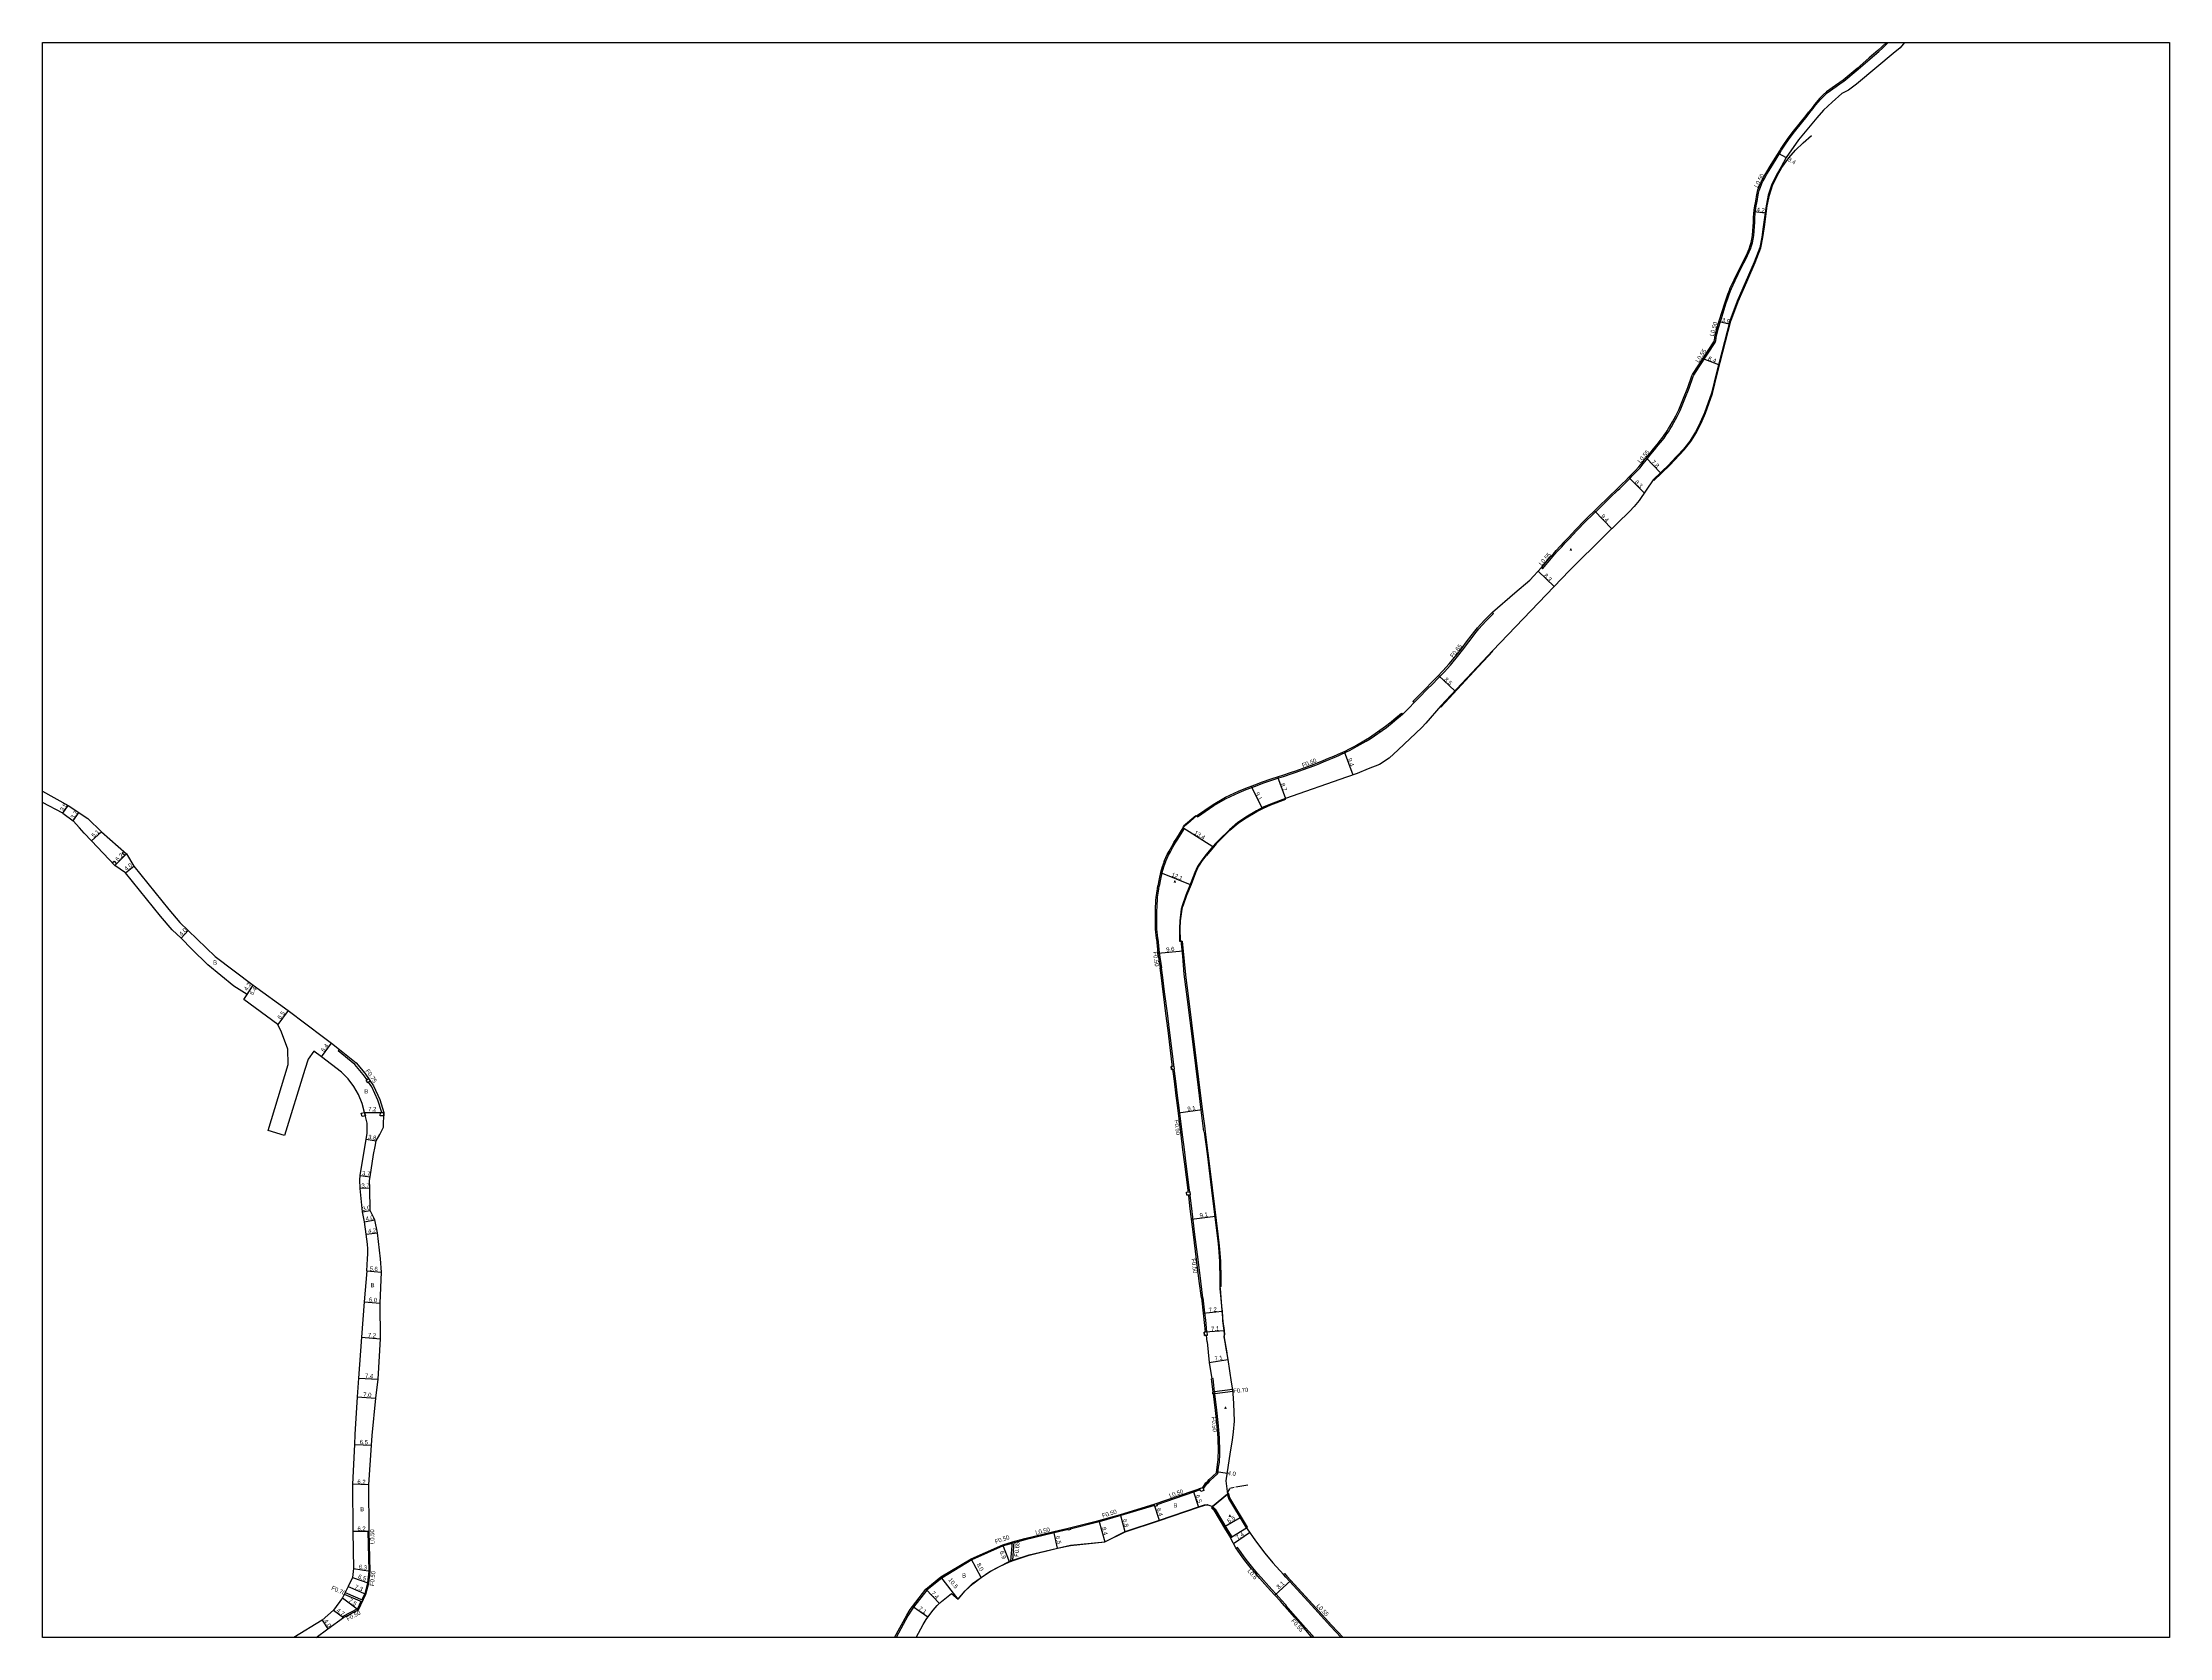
# Model space of a CAD drawing. Header units: metres. Extents: x -4000 to -2400, y -96000 to -93000.
# Drawn here: x -4000 to -3200, y -94200 to -93600 of the extents above; entities that cross this region are included whole.
import ezdxf

# ---------------------------------------------------------------- set-up
doc = ezdxf.new("R2010")
doc.units = ezdxf.units.M
doc.header["$LTSCALE"] = 2.5
for name, color, linetype in [('側溝・桝', 7, 'Continuous'), ('図郭', 7, 'Continuous'), ('幅員', 7, 'Continuous'), ('歩道・分離帯・安全施設', 7, 'Continuous'), ('舗装', 7, 'Continuous'), ('道路', 7, 'Continuous')]:
    doc.layers.add(name, color=color, linetype=linetype)
doc.styles.get("Standard").update_dxf_attribs({"font": ''})
doc.styles.add('YOKO_DECO', font='txt.shx', dxfattribs={"bigfont": 'extfont.shx'})
doc.styles.get('Standard').set_extended_font_data('@MS PGothic')

msp = doc.modelspace()

# ---------------------------------------------------------------- linework, layer by layer
at = {"layer": '側溝・桝'}
for points in [[(-3335.21, -93626.37), (-3334.01, -93624.87), (-3333.1, -93623.55), (-3331.26, -93621.38), (-3329.91, -93620.02), (-3328.69, -93618.93), (-3325.36, -93616.5), (-3324.03, -93615.59), (-3322.48, -93614.56), (-3317.15, -93610.08), (-3312.6, -93606.15), (-3309.35, -93603.35), (-3307.86, -93601.95), (-3305.87, -93600.12), (-3305.74, -93600)], [(-3436.24, -93797.55), (-3435.82, -93797.94), (-3432.48, -93794.01), (-3431.3, -93792.66), (-3430.28, -93791.49), (-3428.73, -93789.8), (-3427.28, -93788.24), (-3425.69, -93786.55), (-3423.01, -93783.72), (-3419.5, -93780.12), (-3414.77, -93775.51), (-3410.37, -93771.19), (-3407.48, -93768.4), (-3406.77, -93767.74), (-3406.26, -93767.23), (-3405.27, -93766.24), (-3404.24, -93765.24), (-3402.88, -93763.89), (-3402.08, -93763.04), (-3401.56, -93762.52), (-3400.59, -93761.54), (-3399.14, -93759.97), (-3397.92, -93758.51), (-3396.71, -93757.01), (-3395.03, -93754.91), (-3393.63, -93753.19), (-3392.27, -93751.51), (-3391.47, -93750.52), (-3390.11, -93748.79), (-3389.31, -93747.63), (-3388.89, -93747.08), (-3388.47, -93746.4), (-3387.9, -93745.52), (-3387.27, -93744.52), (-3386.37, -93742.95), (-3385.2, -93740.73), (-3384.08, -93738.37), (-3382.25, -93734.04), (-3380.65, -93729.97), (-3379.13, -93725.59), (-3378.91, -93725.12), (-3376.84, -93721.94), (-3370.91, -93712.87), (-3370.7, -93712.45), (-3370.68, -93712.07), (-3370.39, -93710.18), (-3369.62, -93707.27), (-3368.78, -93704.51), (-3367.9, -93701.69), (-3366.71, -93697.88), (-3366.17, -93696.27), (-3365.64, -93694.83), (-3365.06, -93693.38), (-3364.72, -93692.53), (-3363.32, -93689.5), (-3360.91, -93684.55), (-3359.27, -93681.29), (-3358.71, -93680.14), (-3358.03, -93678.71), (-3357.58, -93677.77), (-3357.18, -93676.53), (-3356.89, -93675.37), (-3356.57, -93674.02), (-3356.35, -93672.55), (-3355.98, -93667.56), (-3355.94, -93665.98), (-3355.8, -93664.38), (-3355.68, -93663.14), (-3355.44, -93661.47), (-3355.23, -93660.35), (-3355, -93659.01), (-3354.85, -93658.05), (-3354.61, -93656.71), (-3354.33, -93655.61), (-3353.85, -93654.35), (-3353.04, -93652.43), (-3352.25, -93650.99), (-3351.44, -93649.47), (-3349.37, -93646.11), (-3346.16, -93640.94), (-3345.87, -93640.53), (-3344.87, -93638.99), (-3343.05, -93636.21), (-3341.06, -93633.62), (-3338.38, -93630.35), (-3336.32, -93627.76), (-3335.21, -93626.37)], [(-3484.11, -93848.33), (-3482.21, -93846.42), (-3479.03, -93843.18), (-3477.34, -93841.47), (-3474.95, -93839.01), (-3472.84, -93836.85), (-3470.38, -93834.2), (-3467.26, -93830.32), (-3465.85, -93828.62), (-3463.52, -93825.4), (-3460.73, -93821.8), (-3459.81, -93820.58), (-3457.18, -93817.72), (-3454.19, -93814.81), (-3454.64, -93814.35)], [(-3565.91, -93890.87), (-3565.61, -93891.3), (-3559.47, -93887.05), (-3554.75, -93884.34), (-3549.96, -93882.14), (-3547.25, -93881.03), (-3543.79, -93879.73), (-3540.99, -93878.65), (-3537.65, -93877.52), (-3534.97, -93876.61), (-3533.28, -93876.08), (-3530.01, -93874.99), (-3528.79, -93874.57), (-3523.94, -93872.84), (-3521.49, -93871.92), (-3520.21, -93871.41), (-3518.13, -93870.58), (-3516.05, -93869.69), (-3514.14, -93868.93), (-3512.45, -93868.17), (-3511.63, -93867.81), (-3509.82, -93866.99), (-3508.19, -93866.19), (-3506.39, -93865.24), (-3505.48, -93864.75), (-3502.16, -93862.82), (-3500.67, -93861.88), (-3494.52, -93857.64), (-3492.35, -93855.91), (-3491.36, -93855.08), (-3488.53, -93852.68)], [(-3577.63, -93908.24), (-3577.51, -93907.92), (-3576.55, -93905.73), (-3575.79, -93904.45), (-3574.83, -93902.69), (-3574.01, -93901.23), (-3572.96, -93899.65), (-3570.48, -93895.7), (-3570.92, -93895.42)], [(-3577.63, -93908.23), (-3578.38, -93910.25), (-3579.03, -93912.39), (-3579.51, -93914.73), (-3579.94, -93917.38)], [(-3580.51, -93937.15), (-3580.66, -93935.46), (-3580.7, -93934.97), (-3580.83, -93933.28), (-3580.89, -93930.85), (-3580.9, -93928.9), (-3580.91, -93927.05), (-3580.81, -93924.73), (-3580.76, -93924.01), (-3580.68, -93922.85), (-3580.61, -93921.51), (-3580.42, -93920.06), (-3580.29, -93919.19), (-3580.11, -93918.41), (-3579.94, -93917.38)], [(-3580.51, -93937.15), (-3580.01, -93942.44), (-3579.12, -93948.05)], [(-3574.45, -93985.08), (-3574.54, -93984.42), (-3576.13, -93971.57), (-3576.93, -93965.14), (-3577.81, -93957.97), (-3578.06, -93956.09), (-3578.6, -93951.74), (-3579.12, -93948.06)], [(-3877.96, -93990.2), (-3879.35, -93988.16), (-3882.54, -93984.41), (-3888.8, -93979.37), (-3888.32, -93978.79)], [(-3872.42, -94002.46), (-3873.83, -93997.87), (-3876.18, -93992.82), (-3877.34, -93991.11)], [(-3568.53, -94032.33), (-3568.6, -94031.72), (-3569.86, -94021.86), (-3570.53, -94016.45), (-3571.37, -94009.89), (-3571.97, -94004.81), (-3572.47, -94000.74), (-3573.08, -93996.14), (-3573.74, -93990.67), (-3574.18, -93987.02), (-3574.3, -93986.2)], [(-3563.59, -94072.2), (-3564.38, -94065.95), (-3565.38, -94057.77), (-3566.56, -94048.36), (-3567.76, -94038.68), (-3568.37, -94033.78), (-3568.4, -94033.49)], [(-3563.59, -94072.2), (-3562.93, -94077.93), (-3562.62, -94080.69)], [(-3562.62, -94080.69), (-3562.14, -94085.02)], [(-3559.13, -94107.57), (-3559.74, -94102.63), (-3560.13, -94102.67)], [(-3563.43, -94144.22), (-3562.03, -94142.21), (-3561.36, -94141.61), (-3560.76, -94140.97), (-3557.97, -94138.28), (-3557.64, -94135.98), (-3557.35, -94134.07), (-3557.31, -94133.14), (-3557.24, -94131.97), (-3557.2, -94130.15), (-3557.2, -94128.26), (-3557.27, -94126.63), (-3557.33, -94125.02), (-3557.43, -94123.38), (-3557.77, -94119.17), (-3558.27, -94114.51), (-3559.04, -94108.29)], [(-3552.41, -94106.76), (-3559.13, -94107.57)], [(-3552.34, -94107.42), (-3559.04, -94108.29)], [(-3581.7, -94150.36), (-3594.44, -94154.16), (-3602.58, -94156.47), (-3613.45, -94159.23)], [(-3564.61, -94144.48), (-3567.07, -94145.32), (-3580.85, -94150.07)], [(-3614.13, -94159.39), (-3619.52, -94160.59), (-3630.4, -94163.21), (-3634.6, -94164.41)], [(-3877.04, -94164.97), (-3877.54, -94164.99), (-3877.31, -94175.05), (-3877.79, -94179.49), (-3878.83, -94183.51), (-3879.93, -94185.82)], [(-3877.15, -94160.09), (-3877.65, -94160.11), (-3877.54, -94164.99)], [(-3635.22, -94164.07), (-3635.26, -94164.6), (-3638.64, -94165.57), (-3650.43, -94170.84), (-3661.81, -94177.64), (-3667.4, -94182.25), (-3672.42, -94188.58), (-3673.19, -94189.69), (-3674.5, -94191.9), (-3678.95, -94200)], [(-3635.74, -94171.31), (-3635.22, -94164.07)], [(-3635.07, -94171.05), (-3634.56, -94163.88)], [(-3532.21, -94188.04), (-3532.17, -94188), (-3532.38, -94187.77), (-3533.94, -94185.99), (-3536.03, -94183.67), (-3537.65, -94181.91), (-3539.76, -94179.58), (-3541.69, -94177.38), (-3543.01, -94175.9), (-3543.47, -94175.34), (-3544.82, -94173.75), (-3545.8, -94172.58), (-3547.26, -94170.71), (-3548.3, -94169.34), (-3549.81, -94167.18), (-3550.58, -94166.1), (-3551.06, -94166.43)], [(-3886.52, -94183.76), (-3879.77, -94186.65)], [(-3886.21, -94183.13), (-3879.47, -94186.01)], [(-3511.58, -94200), (-3515.54, -94195.72), (-3521.51, -94189.26), (-3524.02, -94186.51), (-3532.38, -94177.33), (-3533.25, -94176.31)], [(-3880.23, -94186.45), (-3881.54, -94189.22), (-3887.05, -94192.07), (-3886.82, -94192.52)], [(-3521.74, -94200), (-3522.51, -94199.13), (-3524.95, -94196.33), (-3528.68, -94192.06), (-3532.21, -94188.04), (-3532.62, -94188.39)]]:
    msp.add_lwpolyline(points, dxfattribs=at)
for points in [[(-3973.76, -93908.55), (-3973.11, -93907.93), (-3972.15, -93908.94), (-3972.8, -93909.57)], [(-3970.04, -93904.95), (-3969.44, -93904.28), (-3968.39, -93905.2), (-3968.99, -93905.88)], [(-3877.63, -93991.31), (-3878.25, -93990.4), (-3877.34, -93989.78), (-3876.72, -93990.69)], [(-3575.5, -93985.22), (-3575.34, -93986.34), (-3574.19, -93986.19), (-3574.34, -93985.07)], [(-3879.83, -94004.05), (-3880.11, -94002.78), (-3878.84, -94002.5), (-3878.56, -94003.77)], [(-3872.96, -94003.75), (-3872.94, -94002.45), (-3871.64, -94002.48), (-3871.66, -94003.78)], [(-3569.71, -94032.46), (-3568.53, -94032.33), (-3568.4, -94033.49), (-3569.58, -94033.62)], [(-3563.1, -94085.13), (-3562.96, -94086.45), (-3561.82, -94086.33), (-3561.96, -94085.01)], [(-3559.04, -94108.29), (-3559.78, -94108.38), (-3559.87, -94107.66), (-3559.13, -94107.57)], [(-3564.38, -94145.14), (-3564.78, -94144), (-3563.64, -94143.61), (-3563.25, -94144.75)], [(-3581.57, -94150.74), (-3581.87, -94149.89), (-3581.01, -94149.59), (-3580.72, -94150.45)], [(-3614.08, -94159.6), (-3614.25, -94158.92), (-3613.57, -94158.75), (-3613.4, -94159.43)]]:
    msp.add_lwpolyline(points, close=True, dxfattribs=at)
at = {"layer": '図郭'}
msp.add_lwpolyline([(-3200, -93600), (-3200, -94200), (-4000, -94200), (-4000, -93600)], close=True, dxfattribs=at)
at = {"layer": '幅員'}
for points in [[(-3347.16, -93641.64), (-3344.19, -93643.28)], [(-3356.21, -93663.57), (-3352.08, -93664.11)], [(-3369.4, -93704.89), (-3365.63, -93705.85)], [(-3375.51, -93718.87), (-3369.56, -93721.17)], [(-3396.82, -93756.23), (-3391.44, -93761.86)], [(-3397.55, -93769.44), (-3403.38, -93763.58)], [(-3416.31, -93776.22), (-3409.75, -93782.96)], [(-3437.51, -93798.91), (-3431.49, -93804.68)], [(-3474.95, -93838.09), (-3468.75, -93843.9)], [(-3510.42, -93866.69), (-3507.21, -93875.54)], [(-3545.44, -93879.79), (-3541.38, -93887.94)], [(-3535.51, -93876.24), (-3532.51, -93884.42)], [(-3992.32, -93889.92), (-3990.42, -93886.98)], [(-3988.42, -93892.73), (-3986.38, -93889.64)], [(-3571.14, -93895.28), (-3559.82, -93902.45)], [(-3981.6, -93900.35), (-3977.84, -93896.9)], [(-3972.8, -93909.57), (-3968.39, -93905.2)], [(-3968.8, -93912.32), (-3965.68, -93909.81)], [(-3579.54, -93912.25), (-3568.29, -93916.69)], [(-3945.19, -93933.99), (-3947.92, -93936.91)], [(-3580.53, -93942.51), (-3570.97, -93941.65)], [(-3924.27, -93959.98), (-3920.83, -93954.59)], [(-3923.09, -93958.13), (-3920.83, -93954.59)], [(-3907.63, -93964.17), (-3911.54, -93969.36)], [(-3895.07, -93981.57), (-3891.31, -93976.39)], [(-3878.84, -94002.5), (-3871.64, -94002.48)], [(-3572.76, -94002.68), (-3563.78, -94001.44)], [(-3878.28, -94012.56), (-3874.53, -94013.16)], [(-3876.87, -94030.93), (-3880.57, -94031.09)], [(-3880.5, -94026.25), (-3876.83, -94026.7)], [(-3879.68, -94039.91), (-3876.73, -94039.34)], [(-3878.95, -94043.69), (-3875.03, -94042.93)], [(-3878.23, -94048.34), (-3874.07, -94047.76)], [(-3567.8, -94042.61), (-3558.8, -94041.5)], [(-3878.05, -94062.06), (-3872.47, -94062.52)], [(-3879.01, -94073.77), (-3873.03, -94074.23)], [(-3563.45, -94078), (-3556.29, -94077.28)], [(-3880.04, -94087.08), (-3872.86, -94087.64)], [(-3562.66, -94085.08), (-3555.59, -94084.47)], [(-3561.14, -94096.51), (-3554.13, -94095.4)], [(-3881.19, -94102.41), (-3873.8, -94102.87)], [(-3881.64, -94109.5), (-3874.65, -94109.94)], [(-3882.71, -94127.37), (-3876.22, -94127.69)], [(-3877.24, -94142.63), (-3883.44, -94142.33)], [(-3558.41, -94137.59), (-3554.48, -94138.17)], [(-3579.82, -94155.95), (-3581.87, -94149.89)], [(-3567.23, -94144.85), (-3565.15, -94150.99)], [(-3602.71, -94155.99), (-3600.39, -94164.06)], [(-3592.81, -94160.24), (-3594.58, -94153.68)], [(-3555.12, -94158.18), (-3549.53, -94154.81)], [(-3877.15, -94160.09), (-3883.35, -94160.18)], [(-3636.33, -94171.53), (-3638.82, -94165.1)], [(-3618.25, -94166.46), (-3619.63, -94160.1)], [(-3552, -94164.71), (-3545.97, -94160.5)], [(-3883.02, -94174.03), (-3876.81, -94175.07)], [(-3646.93, -94177.47), (-3650.66, -94170.39)], [(-3885.07, -94180.81), (-3878.36, -94183.69)], [(-3883.44, -94177.45), (-3877.3, -94179.58)], [(-3662.65, -94187.25), (-3667.76, -94181.89)], [(-3655.66, -94185.53), (-3662.09, -94177.23)], [(-3536.47, -94184.07), (-3530.47, -94178.61)], [(-3890.6, -94189.72), (-3886.82, -94192.52)], [(-3887.18, -94185.12), (-3881.16, -94189.59)], [(-3666.99, -94192.34), (-3672.84, -94188.3)], [(-3894.88, -94193.44), (-3892.67, -94196.77)]]:
    msp.add_lwpolyline(points, dxfattribs=at)
at = {"layer": '歩道・分離帯・安全施設'}
for points in [[(-3393.9, -93764.77), (-3387.92, -93759.05), (-3382.51, -93753.27), (-3380.02, -93750.15), (-3377.87, -93746.64), (-3376.14, -93743.17), (-3374.51, -93739.41), (-3371.85, -93732.03), (-3369.95, -93724.28), (-3364.96, -93704.84), (-3362.27, -93697.4), (-3359, -93690.05), (-3355.78, -93682.78), (-3353.74, -93677.17), (-3352.91, -93673.33), (-3352.36, -93669.39), (-3351.33, -93661.45), (-3350.5, -93657.47), (-3349.26, -93653.79), (-3347.51, -93650.16), (-3345.76, -93646.95), (-3343.16, -93643.42), (-3340.64, -93640.47), (-3337.83, -93637.69), (-3334.63, -93634.97)], [(-3474.1, -93850.07), (-3461.65, -93836.57), (-3454.56, -93828.93)], [(-3488.63, -93853.03), (-3488.93, -93852.7)], [(-3496.96, -93859.18), (-3497.23, -93858.82)], [(-3557.34, -93900.22), (-3553.41, -93896.36), (-3550.25, -93893.69), (-3547.28, -93891.7), (-3543.3, -93889.24), (-3540.76, -93887.97), (-3538.06, -93886.83), (-3532.4, -93884.7)], [(-3566.27, -93890.85), (-3570.86, -93894.83)], [(-3557.34, -93900.22), (-3558.52, -93901.45), (-3559.59, -93902.65), (-3560.98, -93904.29), (-3562.22, -93905.8)], [(-3565.4, -93910.31), (-3566.31, -93912.32), (-3568.01, -93916.8), (-3569.72, -93920.92), (-3571.12, -93924.88)], [(-3565.4, -93910.31), (-3565.11, -93909.79), (-3563.72, -93907.75), (-3562.22, -93905.8)], [(-3572, -93937.96), (-3572.11, -93933.35), (-3571.98, -93930.38), (-3571.4, -93926.08), (-3571.12, -93924.88)], [(-3563.18, -94009.63), (-3563.9, -94003.67), (-3565.22, -93993.08), (-3567.27, -93976.79), (-3569.35, -93960.04), (-3570.54, -93950.5), (-3571.15, -93943.7), (-3571.69, -93937.77)], [(-3556.47, -94075.24), (-3557.08, -94068.66), (-3557.05, -94065.61), (-3557.16, -94058.52), (-3557.4, -94054.93), (-3557.7, -94051.75), (-3558.21, -94047.86), (-3559.95, -94033.8), (-3561.84, -94018.01), (-3562.99, -94009.92)], [(-3556.11, -94079.66), (-3556.27, -94077.28), (-3556.47, -94075.24)], [(-3556.03, -94080.83), (-3556.11, -94079.66)], [(-3555.45, -94086.07), (-3555.59, -94084.47), (-3556.03, -94080.83)], [(-3555.73, -94086.52), (-3554.58, -94092.96)], [(-3553.42, -94143.78), (-3551.76, -94143.49)], [(-3551.22, -94143.38), (-3546.66, -94142.55)], [(-3655.73, -94185.46), (-3652.99, -94182.4), (-3650.17, -94179.7), (-3646.99, -94177.39), (-3643.67, -94175.15), (-3640.1, -94173.27), (-3636.37, -94171.44), (-3634.63, -94170.77), (-3628.91, -94168.92), (-3618.28, -94166.36), (-3613.36, -94165.29), (-3600.42, -94163.97), (-3592.84, -94160.15), (-3579.85, -94155.86), (-3565.18, -94150.9), (-3562.9, -94150.13), (-3562.01, -94150.01), (-3561.26, -94150.19), (-3559.88, -94150.7)], [(-3560.12, -94151.05), (-3559.96, -94151.19), (-3559.49, -94151.59), (-3559.2, -94151.93), (-3554.75, -94159.3), (-3552.94, -94162.24)], [(-3554.28, -94145.56), (-3553.42, -94144.06)], [(-3547.06, -94158.39), (-3553.6, -94147.48), (-3553.83, -94146.6), (-3553.96, -94145.8)]]:
    msp.add_lwpolyline(points, dxfattribs=at)
at = {"layer": '舗装'}
for points in [[(-3559.92, -94150.79), (-3554.3, -94146.03)], [(-3552.67, -94162.19), (-3547.17, -94158.73)]]:
    msp.add_lwpolyline(points, dxfattribs=at)
at = {"layer": '道路'}
for points in [[(-3306.46, -93600), (-3309.68, -93602.99), (-3312.92, -93605.78), (-3317.47, -93609.71), (-3322.77, -93614.17), (-3325.64, -93616.11), (-3328.99, -93618.55), (-3330.25, -93619.67), (-3331.62, -93621.05), (-3333.49, -93623.25), (-3334.4, -93624.58), (-3335.6, -93626.07)], [(-3299.68, -93600), (-3300.1, -93600.57), (-3301.34, -93602.03), (-3302.05, -93602.65), (-3303.2, -93603.5), (-3317.74, -93615.72), (-3320.7, -93617.9), (-3323.19, -93619.23), (-3326.91, -93622.42), (-3330.09, -93625.41), (-3332.61, -93628.38)], [(-3569.28, -93893.74), (-3565.94, -93890.88), (-3559.75, -93886.61), (-3554.99, -93883.87), (-3550.17, -93881.66), (-3547.44, -93880.54), (-3543.97, -93879.24), (-3541.16, -93878.16), (-3537.82, -93877.02), (-3535.13, -93876.11), (-3533.44, -93875.58), (-3530.18, -93874.49), (-3528.97, -93874.07), (-3524.12, -93872.34), (-3521.67, -93871.43), (-3520.4, -93870.92), (-3518.33, -93870.09), (-3516.25, -93869.21), (-3514.35, -93868.44), (-3512.66, -93867.69), (-3511.84, -93867.33), (-3510.04, -93866.52), (-3508.44, -93865.72), (-3506.62, -93864.77), (-3505.74, -93864.3), (-3502.43, -93862.37), (-3500.95, -93861.45), (-3494.84, -93857.22), (-3492.68, -93855.5), (-3491.7, -93854.68), (-3488.87, -93852.28), (-3488.43, -93852.8), (-3486.03, -93850.28), (-3484.11, -93848.33), (-3484.56, -93847.88), (-3482.67, -93845.97), (-3479.49, -93842.73), (-3477.8, -93841.02), (-3475.41, -93838.56), (-3473.31, -93836.41), (-3470.87, -93833.78), (-3467.76, -93829.91), (-3466.36, -93828.22), (-3464.04, -93825.01), (-3461.24, -93821.41), (-3460.31, -93820.16), (-3457.64, -93817.27), (-3454.64, -93814.35), (-3446.17, -93807.04), (-3440.62, -93802.23), (-3436.23, -93797.54), (-3432.91, -93793.64), (-3431.73, -93792.29), (-3430.7, -93791.11), (-3429.15, -93789.42), (-3427.7, -93787.85), (-3426.1, -93786.15), (-3423.42, -93783.33), (-3419.9, -93779.72), (-3415.17, -93775.1), (-3410.77, -93770.78), (-3407.87, -93767.98), (-3407.16, -93767.33), (-3406.67, -93766.83), (-3405.67, -93765.83), (-3404.64, -93764.84), (-3403.29, -93763.49), (-3402.49, -93762.64), (-3401.97, -93762.12), (-3401, -93761.14), (-3399.57, -93759.6), (-3398.37, -93758.15), (-3397.16, -93756.65), (-3395.47, -93754.55), (-3394.08, -93752.84), (-3392.72, -93751.16), (-3391.92, -93750.17), (-3390.57, -93748.45), (-3389.77, -93747.29), (-3389.36, -93746.76), (-3388.95, -93746.1), (-3388.38, -93745.21), (-3387.76, -93744.22), (-3386.87, -93742.67), (-3385.71, -93740.48), (-3384.6, -93738.14), (-3382.77, -93733.83), (-3381.19, -93729.77), (-3379.66, -93725.38), (-3379.41, -93724.84), (-3377.31, -93721.62), (-3371.4, -93712.59), (-3371.24, -93712.24), (-3371.16, -93711.97), (-3370.87, -93710.08), (-3370.08, -93707.14), (-3369.25, -93704.37), (-3368.37, -93701.54), (-3367.17, -93697.73), (-3366.63, -93696.11), (-3366.1, -93694.65), (-3365.52, -93693.19), (-3365.17, -93692.33), (-3363.76, -93689.29), (-3361.35, -93684.33), (-3359.7, -93681.07), (-3359.15, -93679.93), (-3358.47, -93678.5), (-3358.03, -93677.59), (-3357.65, -93676.4), (-3357.36, -93675.26), (-3357.05, -93673.93), (-3356.83, -93672.5), (-3356.46, -93667.53), (-3356.42, -93665.95), (-3356.29, -93664.34), (-3356.16, -93663.08), (-3355.92, -93661.38), (-3355.71, -93660.26), (-3355.48, -93658.94), (-3355.33, -93657.97), (-3355.09, -93656.61), (-3354.79, -93655.46), (-3354.3, -93654.17), (-3353.48, -93652.22), (-3352.68, -93650.75), (-3351.86, -93649.23), (-3349.79, -93645.86), (-3346.56, -93640.68), (-3346.28, -93640.26), (-3345.28, -93638.73), (-3343.44, -93635.93), (-3341.44, -93633.31), (-3338.76, -93630.04), (-3336.7, -93627.45), (-3335.6, -93626.07)], [(-3332.61, -93628.38), (-3339.57, -93636.55), (-3344.16, -93643.21), (-3346.09, -93646.74), (-3347.87, -93649.97), (-3349.64, -93653.64), (-3350.88, -93657.36), (-3351.73, -93661.39), (-3352.76, -93669.34), (-3353.3, -93673.26), (-3354.12, -93677.06), (-3356.15, -93682.63), (-3362.64, -93697.25), (-3365.34, -93704.72), (-3370.34, -93724.18), (-3372.23, -93731.92), (-3374.88, -93739.26), (-3376.5, -93743), (-3378.22, -93746.44), (-3380.35, -93749.92), (-3382.81, -93753.01), (-3387.5, -93758.02), (-3388.2, -93758.76), (-3394.18, -93764.48), (-3399.44, -93772.24), (-3401.37, -93774.59), (-3403.09, -93776.48), (-3411.94, -93785.09), (-3425.77, -93798.71), (-3454.56, -93828.74), (-3474.05, -93849.55), (-3479.76, -93856.01), (-3481.24, -93857.68), (-3490.07, -93866.05), (-3493.51, -93869.2), (-3497.15, -93871.62), (-3501.34, -93873.28), (-3505.55, -93874.93), (-3509.59, -93876.4), (-3532.51, -93884.42), (-3538.17, -93886.55), (-3540.88, -93887.69), (-3543.45, -93888.97), (-3547.44, -93891.45), (-3550.43, -93893.45), (-3553.61, -93896.14), (-3557.55, -93900)], [(-4000, -93881.6), (-3990.42, -93886.98), (-3983.01, -93891.86), (-3977.84, -93896.9), (-3968.39, -93905.2), (-3965.68, -93909.81), (-3952.52, -93926.15), (-3948.31, -93931.07), (-3945.19, -93933.99), (-3935.02, -93943.85), (-3920.83, -93954.59), (-3907.63, -93964.17), (-3894.35, -93974.19), (-3891.31, -93976.39), (-3888.32, -93978.79)], [(-3992.32, -93889.92), (-4000, -93885.87)], [(-3992.32, -93889.92), (-3988.42, -93892.73), (-3986.08, -93895.37)], [(-3943.82, -93941.09), (-3947.92, -93936.91), (-3951.2, -93933.84), (-3955.6, -93928.7), (-3968.8, -93912.32), (-3972.8, -93909.57), (-3981.6, -93900.35), (-3984.29, -93897.43), (-3986.08, -93895.37)], [(-3578.12, -93908.05), (-3577.99, -93907.72), (-3577.02, -93905.49), (-3576.25, -93904.19), (-3575.29, -93902.44), (-3574.46, -93900.95), (-3573.4, -93899.36), (-3570.92, -93895.42)], [(-3569.28, -93893.74), (-3571.14, -93895.28), (-3570.92, -93895.42)], [(-3557.55, -93900), (-3558.74, -93901.25), (-3559.82, -93902.45), (-3561.21, -93904.09), (-3562.46, -93905.62)], [(-3578.12, -93908.05), (-3578.88, -93910.08), (-3579.54, -93912.25), (-3580.03, -93914.63), (-3580.46, -93917.3)], [(-3565.66, -93910.16), (-3566.59, -93912.21), (-3568.29, -93916.69), (-3570, -93920.81), (-3571.41, -93924.81)], [(-3562.46, -93905.62), (-3563.96, -93907.57), (-3565.37, -93909.63), (-3565.66, -93910.16)], [(-3581.03, -93937.2), (-3581.18, -93935.51), (-3581.22, -93935.01), (-3581.35, -93933.31), (-3581.42, -93930.86), (-3581.43, -93928.9), (-3581.43, -93927.04), (-3581.34, -93924.71), (-3581.28, -93923.97), (-3581.21, -93922.82), (-3581.13, -93921.46), (-3580.94, -93919.99), (-3580.8, -93919.09), (-3580.63, -93918.31), (-3580.46, -93917.3)], [(-3571.41, -93924.81), (-3571.69, -93926.03), (-3572.28, -93930.36), (-3572.41, -93933.35), (-3572.3, -93938.05), (-3571.32, -93938.03)], [(-3915.16, -94009.3), (-3907.58, -93984.44), (-3907.77, -93978.67), (-3910.11, -93972.23), (-3911.54, -93969.36), (-3924.27, -93959.98), (-3923.09, -93958.13), (-3928.03, -93954.97), (-3937.83, -93946.98), (-3943.82, -93941.09)], [(-3581.03, -93937.2), (-3580.53, -93942.51), (-3579.64, -93948.13)], [(-3571.32, -93938.03), (-3570.63, -93945.65)], [(-3564.11, -94072.27), (-3564.91, -94066.02), (-3565.9, -94057.83), (-3567.08, -94048.42), (-3568.28, -94038.74), (-3568.9, -94033.84), (-3568.93, -94033.55), (-3569.58, -94033.62), (-3569.71, -94032.46), (-3569.06, -94032.39), (-3569.12, -94031.78), (-3570.38, -94021.93), (-3571.06, -94016.52), (-3571.9, -94009.95), (-3572.49, -94004.88), (-3573, -94000.81), (-3573.61, -93996.2), (-3574.26, -93990.73), (-3574.71, -93987.09), (-3574.82, -93986.27), (-3575.34, -93986.34), (-3575.5, -93985.22), (-3574.97, -93985.15), (-3575.06, -93984.49), (-3576.65, -93971.64), (-3577.46, -93965.21), (-3578.34, -93958.04), (-3578.58, -93956.16), (-3579.12, -93951.81), (-3579.64, -93948.13)], [(-3570.63, -93945.65), (-3570.5, -93947.01), (-3569.98, -93951.81), (-3569.27, -93957.6), (-3563.81, -94001.25), (-3562.95, -94007.51), (-3562.62, -94010.9), (-3560.84, -94024.69), (-3559.24, -94037.98), (-3557.97, -94048.31), (-3557.5, -94051.6), (-3557.32, -94053.87), (-3556.93, -94058.46), (-3556.87, -94064.95), (-3556.83, -94068.01), (-3557.18, -94068.04), (-3557.09, -94068.66), (-3556.5, -94075.54)], [(-3878.05, -94062.06), (-3877.72, -94057.54), (-3877.67, -94055.69), (-3877.7, -94053.85), (-3877.81, -94052.01), (-3877.98, -94050.17), (-3878.23, -94048.34), (-3878.95, -94043.69), (-3879.68, -94039.91), (-3880.57, -94031.09), (-3880.7, -94027.9), (-3880.5, -94026.25), (-3878.28, -94012.56), (-3877.94, -94010.42), (-3877.94, -94006.57), (-3878.84, -94002.5), (-3879.81, -93999.08), (-3881.19, -93995.8), (-3882.96, -93992.71), (-3885.08, -93989.86), (-3887.54, -93987.29), (-3895.07, -93981.57), (-3897.92, -93979.5), (-3900.09, -93982.41), (-3901.36, -93986.34), (-3908.94, -94011.19)], [(-3888.32, -93978.79), (-3882.01, -93983.87), (-3878.75, -93987.71), (-3875.52, -93992.45), (-3873.12, -93997.6), (-3871.64, -94002.48)], [(-3874.87, -94015.3), (-3874.53, -94013.16), (-3873.11, -94010.78), (-3871.74, -94008.01), (-3871.64, -94002.48)], [(-3908.94, -94011.19), (-3915.16, -94009.3)], [(-3876.87, -94030.93), (-3876.99, -94028.05), (-3876.83, -94026.7), (-3875.46, -94018.33), (-3874.87, -94015.3)], [(-3877.15, -94160.09), (-3877.24, -94142.63), (-3876.22, -94127.69), (-3876.04, -94123.99), (-3874.65, -94109.94), (-3873.8, -94102.87), (-3872.86, -94087.64), (-3873.03, -94074.23), (-3872.47, -94062.52), (-3872.83, -94057.54), (-3873.69, -94051), (-3874.07, -94047.76), (-3875.03, -94042.93), (-3876.73, -94039.34), (-3876.87, -94030.93)], [(-3878.05, -94062.06), (-3879.01, -94073.77), (-3880.04, -94087.08), (-3881.19, -94102.41), (-3881.64, -94109.5), (-3882.53, -94123.63), (-3882.71, -94127.37), (-3883.44, -94142.33), (-3883.35, -94160.18), (-3883.02, -94174.03), (-3883.44, -94177.45), (-3885.07, -94180.81), (-3887.18, -94185.12), (-3890.6, -94189.72), (-3894.88, -94193.44), (-3905.45, -94200)], [(-3564.11, -94072.27), (-3563.45, -94078)], [(-3563.45, -94078), (-3562.66, -94085.08)], [(-3556.5, -94075.54), (-3556.29, -94077.28), (-3556.14, -94079.65)], [(-3556.14, -94079.65), (-3556.01, -94081.17)], [(-3561.91, -94088.81), (-3562.22, -94086.37), (-3562.96, -94086.45), (-3563.1, -94085.13), (-3562.53, -94085.07)], [(-3556.01, -94081.17), (-3555.59, -94084.47), (-3555.45, -94086.07), (-3555.69, -94086.87)], [(-3555.69, -94086.87), (-3555.22, -94089.55), (-3555.18, -94089.74)], [(-3561.91, -94088.81), (-3561.14, -94096.51), (-3560.18, -94102.68)], [(-3555.18, -94089.74), (-3554.13, -94095.4), (-3552.9, -94104.02)], [(-3563.64, -94143.61), (-3562.39, -94141.82), (-3561.73, -94141.23), (-3561.14, -94140.6), (-3558.47, -94138.03), (-3558.17, -94135.91), (-3557.88, -94134.01), (-3557.83, -94133.11), (-3557.77, -94131.95), (-3557.73, -94130.14), (-3557.73, -94128.27), (-3557.79, -94126.65), (-3557.86, -94125.05), (-3557.95, -94123.41), (-3558.3, -94119.22), (-3558.79, -94114.57), (-3559.57, -94108.35), (-3559.78, -94108.38), (-3559.87, -94107.66), (-3559.65, -94107.64), (-3560.27, -94102.69), (-3560.18, -94102.68)], [(-3552.9, -94104.02), (-3552.39, -94106.84), (-3552.27, -94108.16), (-3552.06, -94112.04), (-3551.75, -94118.66), (-3552.13, -94122.66), (-3552.58, -94125.8), (-3553.31, -94130.22), (-3554.91, -94141.12), (-3554.3, -94146.03), (-3553.83, -94147.66), (-3547.17, -94158.73), (-3546.96, -94159.08), (-3543.76, -94163.67), (-3540.27, -94168.29), (-3537.2, -94171.93), (-3533.25, -94176.31), (-3532.82, -94175.96), (-3532.04, -94176.88), (-3523.61, -94186.14), (-3521.11, -94188.89), (-3515.13, -94195.35), (-3510.83, -94200)], [(-3581.87, -94149.89), (-3567.23, -94144.85), (-3563.64, -94143.61)], [(-3655.66, -94185.53), (-3652.92, -94182.47), (-3650.11, -94179.77), (-3646.93, -94177.47), (-3643.62, -94175.24), (-3640.05, -94173.36), (-3636.33, -94171.53), (-3634.59, -94170.87), (-3628.88, -94169.01), (-3618.25, -94166.46), (-3613.34, -94165.39), (-3600.39, -94164.06), (-3592.81, -94160.24), (-3579.82, -94155.95), (-3565.15, -94150.99), (-3562.88, -94150.23), (-3562.02, -94150.11), (-3561.29, -94150.28), (-3559.92, -94150.79)], [(-3635.22, -94164.07), (-3630.53, -94162.72), (-3619.63, -94160.1), (-3614.72, -94159.04), (-3602.71, -94155.99), (-3594.58, -94153.68), (-3581.87, -94149.89)], [(-3522.45, -94200), (-3522.91, -94199.49), (-3525.36, -94196.68), (-3529.08, -94192.41), (-3532.62, -94188.39), (-3532.82, -94188.15), (-3534.38, -94186.38), (-3536.47, -94184.07), (-3538.09, -94182.3), (-3540.2, -94179.97), (-3542.13, -94177.77), (-3543.45, -94176.28), (-3543.92, -94175.71), (-3545.27, -94174.13), (-3546.26, -94172.95), (-3547.72, -94171.07), (-3548.77, -94169.69), (-3550.29, -94167.52), (-3551.13, -94166.33), (-3553.19, -94162.51), (-3552.67, -94162.19), (-3554.54, -94159.16), (-3558.97, -94151.75), (-3559.31, -94151.38), (-3559.8, -94150.9), (-3559.92, -94150.79)], [(-3886.82, -94192.52), (-3881.16, -94189.59), (-3878.36, -94183.69), (-3877.3, -94179.58), (-3876.81, -94175.07), (-3877.04, -94164.97)], [(-3877.04, -94164.97), (-3877.15, -94160.09)], [(-3679.52, -94200), (-3674.94, -94191.66), (-3673.61, -94189.42), (-3672.83, -94188.29), (-3667.76, -94181.89), (-3662.09, -94177.23), (-3650.66, -94170.39), (-3638.82, -94165.1), (-3635.22, -94164.07)], [(-3671.42, -94200), (-3668.77, -94195.18), (-3667.63, -94193.26), (-3666.99, -94192.34), (-3664.97, -94189.67), (-3663.46, -94188.02), (-3661.84, -94186.47), (-3658.14, -94183.5), (-3655.66, -94185.53)], [(-3897.04, -94200), (-3892.67, -94196.77), (-3886.82, -94192.52)]]:
    msp.add_lwpolyline(points, dxfattribs=at)
for points in [[(-3552.67, -94162.19), (-3554.54, -94159.16), (-3558.97, -94151.75), (-3559.31, -94151.38), (-3559.8, -94150.9), (-3559.92, -94150.79), (-3560.29, -94151.27), (-3560.18, -94151.38), (-3559.74, -94151.81), (-3559.47, -94152.11), (-3555.06, -94159.47), (-3553.19, -94162.51)], [(-3547.17, -94158.73), (-3553.83, -94147.66), (-3554.3, -94146.03), (-3559.92, -94150.79), (-3559.8, -94150.9), (-3559.31, -94151.38), (-3558.97, -94151.75), (-3554.54, -94159.16), (-3552.67, -94162.19)], [(-3546.74, -94158.48), (-3553.37, -94147.46), (-3553.82, -94145.89), (-3554.3, -94146.03), (-3553.83, -94147.66), (-3547.17, -94158.73)]]:
    msp.add_lwpolyline(points, close=True, dxfattribs=at)

# ---------------------------------------------------------------- texts
at = {"layer": '側溝・桝'}
for s, rotation, p in [('L0.50', 62, (-3354.93, -93654.76)), ('L0.50', 74, (-3371.46, -93710.66)), ('L0.55', 57, (-3377.09, -93720.56)), ('L0.55', 49, (-3399.07, -93758.34)), ('L0.55', 48, (-3436.19, -93796.94)), ('F0.65', 51, (-3469.51, -93831.57)), ('F0.50', 21, (-3525.92, -93872.74)), ('F0.50', 278, (-3582.36, -93942.08)), ('F0.75', 304.23918, (-3878.59, -93986.85)), ('F0.50', 277, (-3574.26, -94005.41)), ('F0.50', 277, (-3567.86, -94057.49)), ('F0.70', 4.3691, (-3552.08, -94108.04)), ('F0.50', 275, (-3560.29, -94117.06)), ('F0.50', 16.59877, (-3601.23, -94154.95)), ('L0.50', 18.99971, (-3575.95, -94147.5)), ('L0.50', 91.2998, (-3875.15, -94164.82)), ('L0.50', 13.53096, (-3626.36, -94161.39)), ('F0.50', 18.92666, (-3641.49, -94164.75)), ('F0.65', 85.9339, (-3632.9, -94169.7)), ('F0.50', 83.81576, (-3875.38, -94180.71)), ('L0.6', 310, (-3546.91, -94175.06)), ('F0.70', 336.81622, (-3891.53, -94181.95)), ('F0.50', 27.35263, (-3885.2, -94193.77)), ('L0.55', 313, (-3520.98, -94188.2)), ('F0.55', 311, (-3530.49, -94193.81))]:
    msp.add_text(s, height=1.6, rotation=rotation, dxfattribs=at).set_placement(p)
at = {"layer": '幅員'}
for s, rotation, p in [('3.4', 331, (-3343.78, -93644.48)), ('4.2', 353, (-3355.37, -93663.57)), ('3.9', 346, (-3368.53, -93705.02)), ('6.4', 339, (-3373.68, -93719.48)), ('7.8', 314, (-3395.03, -93757.94)), ('8.3', 315, (-3401.26, -93765.53)), ('9.4', 314, (-3413.97, -93778.36)), ('8.3', 316, (-3435.46, -93800.73)), ('8.5', 317, (-3472.96, -93839.84)), ('9.4', 290, (-3509.17, -93869.59)), ('8.7', 289, (-3534.37, -93878.89)), ('3.5', 57.17786, (-3992.27, -93889.39)), ('9.1', 297, (-3543.94, -93882.52)), ('3.7', 57, (-3988.26, -93892.25)), ('5.1', 42.5967, (-3980.72, -93899.2)), ('13.4', 328, (-3567, -93897.69)), ('6.2', 44.72645, (-3971.68, -93908.1)), ('4.0', 38.85971, (-3968.42, -93911.7)), ('12.1', 338, (-3575.53, -93913.6)), ('4.0', 46.8473, (-3947.64, -93936.24)), ('9.6', 5, (-3577.27, -93942)), ('4.2', 57.46644, (-3923.07, -93956.85)), ('6.4', 57.46644, (-3920.94, -93958.5)), ('6.5', 52.97344, (-3910.56, -93967.63)), ('6.4', 54.06818, (-3894.15, -93979.88)), ('7.2', 0.17069, (-3877.5, -94002.02)), ('9.1', 8, (-3569.25, -94001.97)), ('3.8', 350.91217, (-3877.64, -94012.41)), ('3.7', 2.4683, (-3880, -94030.82)), ('3.7', 352.96058, (-3879.89, -94026.07)), ('3.0', 10.90248, (-3879.53, -94039.63)), ('4.0', 10.90248, (-3878.33, -94043.31)), ('4.2', 7.95515, (-3877.47, -94047.98)), ('9.1', 7, (-3564.69, -94042.01)), ('5.6', 355.26329, (-3877.03, -94061.93)), ('6.0', 355.55822, (-3877.29, -94073.65)), ('7.2', 5, (-3561.31, -94077.63)), ('7.2', 355.55822, (-3877.69, -94087.01)), ('7.1', 5, (-3560.38, -94084.75)), ('7.1', 9, (-3559.06, -94095.93)), ('7.4', 356.39374, (-3878.76, -94102.31)), ('7.0', 356.39374, (-3879.41, -94109.39)), ('6.5', 357.21379, (-3880.73, -94127.22)), ('6.2', 357.21756, (-3881.6, -94142.17)), ('4.0', 352, (-3554.32, -94138.86)), ('6.4', 288.67922, (-3581.02, -94151.61)), ('6.5', 288.67922, (-3566.36, -94146.63)), ('6.2', 0.75523, (-3881.53, -94159.9)), ('8.4', 286.05925, (-3601.67, -94158.7)), ('6.8', 285.10457, (-3593.78, -94155.66)), ('6.5', 31, (-3553.83, -94157.04)), ('6.9', 291.15084, (-3640.05, -94167.8)), ('6.5', 282.19866, (-3618.97, -94161.98)), ('7.4', 35, (-3550.46, -94163.27)), ('6.3', 350.50367, (-3881.13, -94174.1)), ('8.0', 297.76869, (-3648.74, -94172.47)), ('7.3', 336.81622, (-3882.78, -94181.52)), ('6.5', 340.90004, (-3881.46, -94177.72)), ('7.4', 313.67595, (-3665.91, -94183.47)), ('10.5', 307.82241, (-3659.39, -94178.37)), ('8.1', 42, (-3535.01, -94181.91)), ('4.7', 323.41717, (-3889.59, -94190.15)), ('7.5', 323.41717, (-3885.04, -94186.4)), ('7.1', 325.37872, (-3670.68, -94189.49)), ('4.0', 303.55994, (-3894.3, -94193.87))]:
    msp.add_text(s, height=1.6, rotation=rotation, dxfattribs=at).set_placement(p)
at = {"layer": '舗装', "style": 'YOKO_DECO'}
for p in [(-3425.42, -93791.04, 232.87), (-3574.43, -93915.97, 217.06), (-3555.38, -94114.01, 202.59), (-3553.76, -94154.57, 202.13)]:
    msp.add_text('A', height=0.75, dxfattribs=at).set_placement(p)
at = {"layer": '舗装'}
for p in [(-3935.84, -93946.91), (-3878.99, -93995.35), (-3876.61, -94068.26), (-3880.51, -94152.53), (-3574.63, -94151.09), (-3654.14, -94177.46)]:
    msp.add_text('B', height=1.6, dxfattribs=at).set_placement(p)

doc.saveas('drawing.dxf')
